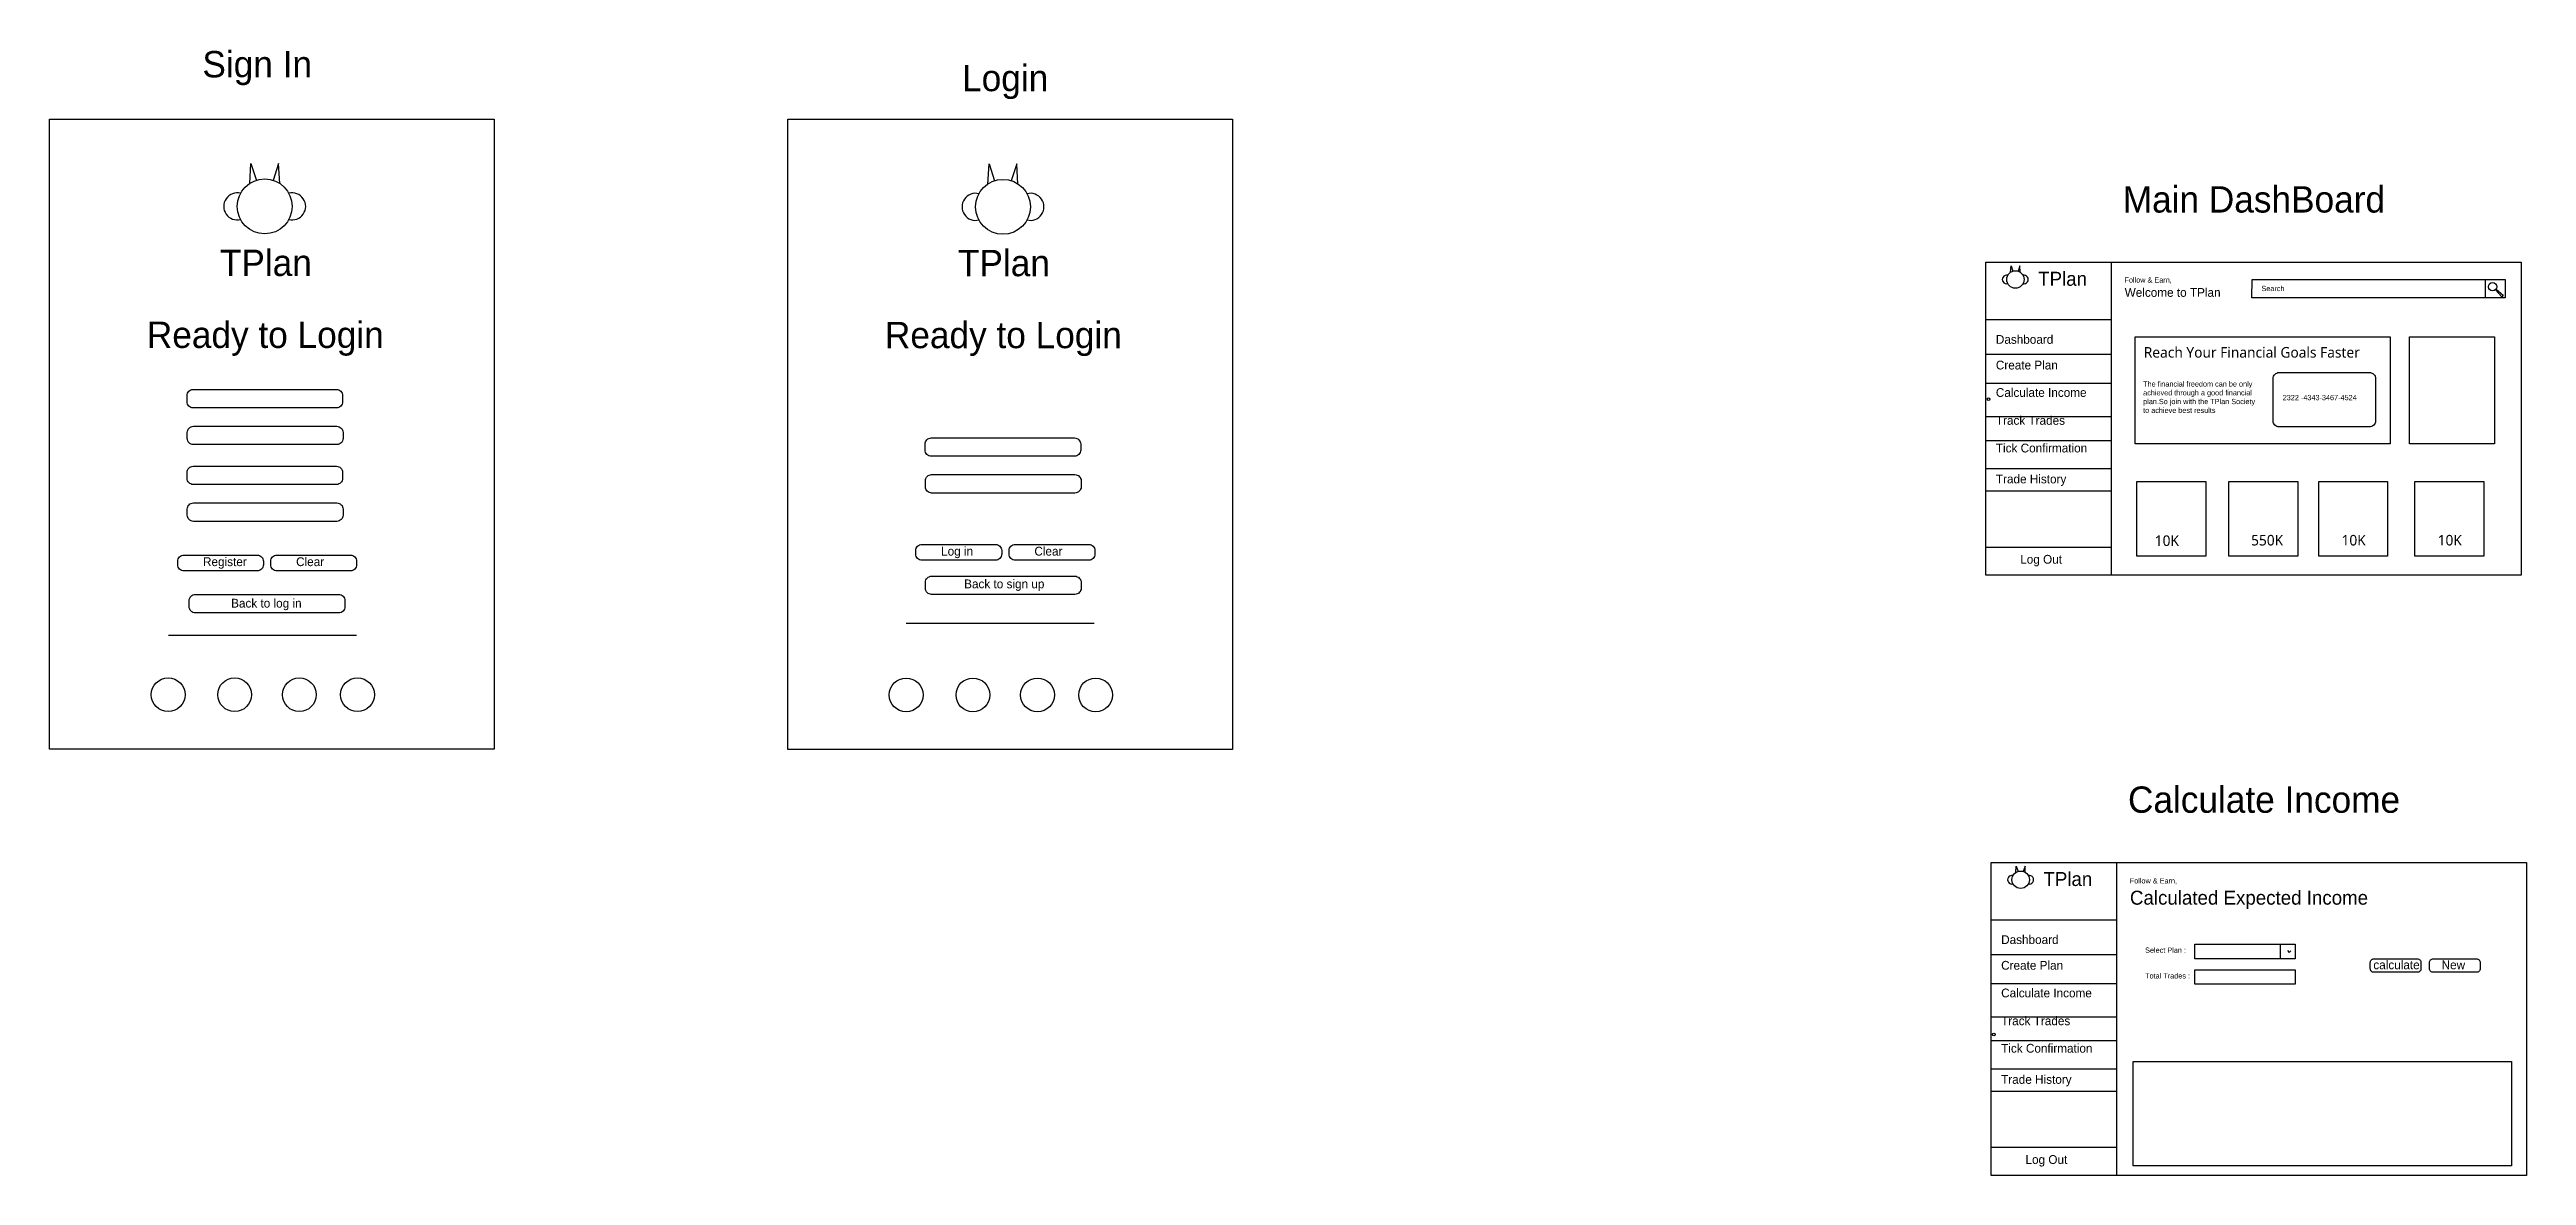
# Model space of a CAD drawing. Header units: inches. Extents: x 3671 to 106762, y 19230 to 49590.
# Drawn here: x 30089 to 41375, y 44459 to 49590 of the extents above; entities that cross this region are included whole.
import ezdxf

# ---------------------------------------------------------------- set-up
doc = ezdxf.new("R2010")
doc.units = ezdxf.units.IN
doc.header["$MEASUREMENT"] = 0
for name, color, linetype in [('Inner Lines', 251, 'Continuous'), ('lines', 100, 'Continuous'), ('Text', 7, 'Continuous')]:
    doc.layers.add(name, color=color, linetype=linetype)

msp = doc.modelspace()

# ---------------------------------------------------------------- texts
at = {"layer": 'Text', "color": 1, "char_height": 120, "width": 1254.95, "attachment_point": 1}
for s, insert in [('{\\fTw Cen MT|b0|i0|c0|p34;Sign In}', (30785, 49583)), ('{\\fTw Cen MT|b0|i0|c0|p34; Login}', (34202, 49520)), ('{\\fTw Cen MT|b0|i0|c0|p34;Main DashBoard}', (39535, 48967)), ('{\\fTw Cen MT|b0|i0|c0|p34;Calculate Income}', (39559, 46232))]:
    msp.add_mtext(s, dxfattribs=dict(at, insert=insert))
at = {"layer": 'Text', "attachment_point": 1}
for s, insert, char_height, width in [('{\\fTw Cen MT|b0|i0|c0|p34;\\C40; T\\C256;Plan}', (30820, 48678), 120, 1254.95), ('{\\fTw Cen MT|b0|i0|c0|p34;\\C40; T\\C256;Plan}', (34183, 48677), 120, 1254.95), ('{\\fTw Cen MT|b0|i0|c0|p34;\\C40; \\C7;T\\C40;Plan}', (39126, 48577), 63.74, 1052.53), ('{\\fTw Cen MT|b0|i0|c0|p34;Follow & Earn,}', (39543, 48552), 24, 1254.95), ('{\\fTw Cen MT|b0|i0|c0|p34;Welcome to T\\C40;Plan}', (39544, 48503), 40, 1254.95), ('{\\fTw Cen MT|b0|i0|c0|p34;Search }', (40167, 48513), 24, 1254.95), ('{\\fTw Cen MT|b0|i0|c0|p34;Ready to Login}', (30532, 48350), 120, 1254.95), ('{\\fTw Cen MT|b0|i0|c0|p34;Ready to Login}', (33895, 48349), 120, 1254.95), ('{\\fTw Cen MT|b0|i0|c0|p34;Dashboard}', (38957, 48289), 40, 1254.95), ('{\\fTrebuchet MS|b0|i0|c0|p34;Reach Your Financial Goals Faster}', (39631, 48234), 48, 1254.95), ('{\\fTw Cen MT|b0|i0|c0|p34;Create Plan }', (38957, 48172), 40, 1254.95), ('{\\fTw Cen MT|b0|i0|c0|p34;The financial freedom can be only \\Pachieved through a good financial \\Pplan.So join with the TPlan Society \\Pto achieve best results}', (39628, 48078), 24, 1254.95), ('{\\fTw Cen MT|b0|i0|c0|p34;Calculate Income}', (38957, 48047), 40, 1254.95), ('{\\fTw Cen MT|b0|i0|c0|p34;2322 -4343-3467-4524}', (40264, 48016), 24, 1254.95), ('{\\fTw Cen MT|b0|i0|c0|p34;Track Trades}', (38957, 47920), 40, 1254.95), ('{\\fTw Cen MT|b0|i0|c0|p34;Tick Confirmation}', (38957, 47794), 40, 1254.95), ('{\\fTw Cen MT|b0|i0|c0|p34;Trade History}', (38957, 47653), 40, 1254.95), ('{\\fTw Cen MT|b0|i0|c0|p34;Log in}', (34151, 47324), 40, 1254.95), ('{\\fTw Cen MT|b0|i0|c0|p34;Clear}', (34576, 47324), 40, 1254.95), ('{\\fTrebuchet MS|b0|i0|c0|p34;10K}', (39681, 47376), 48, 1254.95), ('{\\fTrebuchet MS|b0|i0|c0|p34;550K}', (40120, 47378), 48, 1254.95), ('{\\fTrebuchet MS|b0|i0|c0|p34;10K}', (40532, 47378), 48, 1254.95), ('{\\fTrebuchet MS|b0|i0|c0|p34;10K}', (40970, 47378), 48, 1254.95), ('{\\fTw Cen MT|b0|i0|c0|p34;Register}', (30788, 47276), 40, 1254.95), ('{\\fTw Cen MT|b0|i0|c0|p34;Clear}', (31212, 47276), 40, 1254.95), ('{\\fTw Cen MT|b0|i0|c0|p34;Back to sign up}', (34256, 47175), 40, 1254.95), ('{\\fTw Cen MT|b0|i0|c0|p34;Log Out}', (39068, 47287), 40, 1254.95), ('{\\fTw Cen MT|b0|i0|c0|p34;Back to log in}', (30916, 47087), 40, 1254.95), ('{\\fTw Cen MT|b0|i0|c0|p34;\\C40; \\C7;T\\C40;Plan}', (39150, 45842), 63.74, 1052.53), ('{\\fTw Cen MT|b0|i0|c0|p34;Follow & Earn,}', (39567, 45814), 24, 1254.95), ('{\\fTw Cen MT|b0|i0|c0|p34;Calculated Expected Income}', (39568, 45757), 63.74, 1254.95), ('{\\fTw Cen MT|b0|i0|c0|p34;Dashboard}', (38981, 45554), 40, 1254.95), ('{\\fTw Cen MT|b0|i0|c0|p34;Select Plan :}', (39637, 45498), 24, 1254.95), ('{\\fTw Cen MT|b0|i0|c0|p34;Create Plan }', (38981, 45437), 40, 1254.95), ('{\\fTw Cen MT|b0|i0|c0|p34;Total Trades :}', (39637, 45381), 24, 1254.95), ('{\\fTw Cen MT|b0|i0|c0|p34;calculate}', (40677, 45439), 40, 1254.95), ('{\\fTw Cen MT|b0|i0|c0|p34;New}', (40988, 45439), 40, 1254.95), ('{\\fTw Cen MT|b0|i0|c0|p34;Calculate Income}', (38981, 45311), 40, 1254.95), ('{\\fTw Cen MT|b0|i0|c0|p34;Track Trades}', (38981, 45184), 40, 1254.95), ('{\\fTw Cen MT|b0|i0|c0|p34;Tick Confirmation}', (38981, 45059), 40, 1254.95), ('{\\fTw Cen MT|b0|i0|c0|p34;Trade History}', (38981, 44917), 40, 1254.95), ('{\\fTw Cen MT|b0|i0|c0|p34;Log Out}', (39092, 44552), 40, 1254.95)]:
    msp.add_mtext(s, dxfattribs=dict(at, insert=insert, char_height=char_height, width=width))

# ---------------------------------------------------------------- linework, layer by layer
at = {"layer": 'Inner Lines'}
for p, q in [((41186, 48542), (41186, 48458)), ((33992, 46976), (34848, 46976)), ((30631, 46922), (31487, 46922)), ((40252, 45514), (40252, 45447)), ((40286, 45485), (40294, 45476)), ((40294, 45476), (40301, 45483))]:
    msp.add_line(p, q, dxfattribs=at)
for points in [[(40125, 48542), (41278, 48542), (41278, 48458), (40124, 48458)], [(39591, 48281), (40754, 48281), (40754, 47793), (39591, 47793)], [(40841, 48281), (41229, 48281), (41229, 47793), (40841, 47793)], [(39599, 47622), (39913, 47622), (39913, 47281), (39599, 47281)], [(40018, 47622), (40333, 47622), (40333, 47281), (40018, 47281)], [(40428, 47622), (40742, 47622), (40742, 47281), (40428, 47281)], [(40866, 47622), (41181, 47622), (41181, 47281), (40866, 47281)], [(39863, 45514), (40321, 45514), (40321, 45447), (39863, 45447)], [(39863, 45397), (40321, 45397), (40321, 45331), (39863, 45331)], [(39583, 44979), (41306, 44979), (41306, 44503), (39583, 44503)]]:
    msp.add_lwpolyline(points, close=True, dxfattribs=at)
for points in [[(40248, 48118), (40659, 48118, -0.414214), (40687, 48090), (40687, 47898, -0.414214), (40659, 47870), (40248, 47870, -0.414214), (40220, 47898), (40220, 48090, -0.414214)], [(30743, 48041), (31396, 48041, -0.414214), (31424, 48013), (31424, 47985, -0.414214), (31396, 47957), (30743, 47957, -0.414214), (30715, 47985), (30715, 48013, -0.414214)], [(30744, 47873), (31398, 47873, -0.414214), (31426, 47845), (31426, 47818, -0.414214), (31398, 47790), (30744, 47790, -0.414214), (30716, 47818), (30716, 47845, -0.414214)], [(34106, 47820), (34759, 47820, -0.414214), (34787, 47792), (34787, 47765, -0.414214), (34759, 47737), (34106, 47737, -0.414214), (34078, 47765), (34078, 47792, -0.414214)], [(30743, 47691), (31396, 47691, -0.414214), (31424, 47663), (31424, 47636, -0.414214), (31396, 47608), (30743, 47608, -0.414214), (30715, 47636), (30715, 47663, -0.414214)], [(34108, 47653), (34761, 47653, -0.414214), (34789, 47625), (34789, 47597, -0.414214), (34761, 47569), (34108, 47569, -0.414214), (34080, 47597), (34080, 47625, -0.414214)], [(30744, 47524), (31398, 47524, -0.414214), (31426, 47496), (31426, 47468, -0.414214), (31398, 47440), (30744, 47440, -0.414214), (30716, 47468), (30716, 47496, -0.414214)], [(34064, 47335), (34399, 47335, -0.414214), (34427, 47307), (34427, 47291, -0.414214), (34399, 47263), (34064, 47263, -0.414214), (34036, 47291), (34036, 47307, -0.414214)], [(34489, 47335), (34824, 47335, -0.414214), (34852, 47307), (34852, 47291, -0.414214), (34824, 47263), (34489, 47263, -0.414214), (34461, 47291), (34461, 47307, -0.414214)], [(30701, 47286), (31035, 47286, -0.414214), (31063, 47258), (31063, 47242, -0.414214), (31035, 47214), (30701, 47214, -0.414214), (30673, 47242), (30673, 47258, -0.414214)], [(31125, 47286), (31460, 47286, -0.414214), (31488, 47258), (31488, 47242, -0.414214), (31460, 47214), (31125, 47214, -0.414214), (31097, 47242), (31097, 47258, -0.414214)], [(34108, 47190), (34761, 47190, -0.414214), (34789, 47162), (34789, 47135, -0.414214), (34761, 47107), (34108, 47107, -0.414214), (34080, 47135), (34080, 47162, -0.414214)], [(30753, 47107), (31406, 47107, -0.414214), (31434, 47079), (31434, 47051, -0.414214), (31406, 47023), (30753, 47023, -0.414214), (30725, 47051), (30725, 47079, -0.414214)]]:
    msp.add_lwpolyline(points, format="xyb", close=True, dxfattribs=at)
at = {"layer": 'Inner Lines', "color": 6}
for centre in [(38924, 47997), (38948, 45102)]:
    msp.add_circle(centre, 6.05, dxfattribs=at)
at = {"layer": 'lines'}
for p, q in [((38911, 48621), (41351, 48621)), ((38911, 47195), (38911, 48621)), ((39482, 48621), (39482, 47195)), ((41351, 48621), (41351, 47195)), ((41262, 48463), (41233, 48495)), ((41236, 48498), (41268, 48470)), ((41268, 48470), (41262, 48463)), ((38911, 48359), (39482, 48359)), ((38911, 48201), (39482, 48201)), ((38911, 48069), (39482, 48069)), ((38911, 47918), (39482, 47918)), ((38911, 47809), (39482, 47809)), ((38911, 47681), (39482, 47681)), ((38911, 47579), (39482, 47579)), ((38911, 47323), (39482, 47323)), ((41351, 47195), (38911, 47195)), ((38935, 45886), (41375, 45886)), ((38935, 44459), (38935, 45886)), ((39506, 45886), (39506, 44459)), ((41375, 45886), (41375, 44459)), ((38935, 45624), (39506, 45624)), ((38935, 45466), (39506, 45466)), ((40294, 45476), (40294, 45476)), ((38935, 45334), (39506, 45334)), ((38935, 45182), (39506, 45182)), ((38935, 45074), (39506, 45074)), ((38935, 44946), (39506, 44946)), ((38935, 44844), (39506, 44844)), ((38935, 44588), (39506, 44588)), ((41375, 44459), (38935, 44459))]:
    msp.add_line(p, q, dxfattribs=at)
for points in [[(30089, 49273), (32114, 49273), (32114, 46402), (30089, 46402)], [(33452, 49272), (35478, 49272), (35478, 46400), (33452, 46400)]]:
    msp.add_lwpolyline(points, close=True, dxfattribs=at)
at = {"layer": 'lines', "color": 6}
for points in [[(40680, 45447), (40877, 45447, -0.414214), (40894, 45430), (40894, 45402, -0.414214), (40877, 45385), (40680, 45385, -0.414214), (40663, 45402), (40663, 45430, -0.414214)], [(40950, 45447), (41147, 45447, -0.414214), (41164, 45430), (41164, 45402, -0.414214), (41147, 45385), (40950, 45385, -0.414214), (40933, 45402), (40933, 45430, -0.414214)]]:
    msp.add_lwpolyline(points, format="xyb", close=True, dxfattribs=at)
at = {"layer": 'lines', "color": 40}
for centre, radius in [((31069, 48875), 125), ((34433, 48873), 125), ((39046, 48542), 39.6), ((39070, 45807), 39.6)]:
    msp.add_circle(centre, radius, dxfattribs=at)
at = {"layer": 'lines'}
for centre, radius in [((41220, 48509), 18.9), ((30629, 46650), 77), ((30932, 46650), 77), ((31227, 46650), 77), ((31492, 46650), 77), ((33992, 46649), 77), ((34296, 46649), 77), ((34590, 46649), 77), ((34855, 46649), 77)]:
    msp.add_circle(centre, radius, dxfattribs=at)
at = {"layer": 'Text'}
for p, q in [((31001, 48979), (31006, 49071)), ((31006, 49071), (31031, 48993)), ((31132, 49071), (31107, 48993)), ((31138, 48979), (31132, 49071)), ((34364, 48977), (34370, 49069)), ((34370, 49069), (34395, 48992)), ((34496, 49069), (34471, 48992)), ((34501, 48977), (34496, 49069)), ((39024, 48575), (39026, 48604)), ((39026, 48604), (39034, 48580)), ((39066, 48604), (39058, 48580)), ((39067, 48575), (39066, 48604)), ((39048, 45840), (39050, 45869)), ((39050, 45869), (39058, 45844)), ((39090, 45869), (39082, 45844)), ((39091, 45840), (39090, 45869))]:
    msp.add_line(p, q, dxfattribs=at)
for centre, radius, start, end in [((30944, 48875), 61.7, 75.6803, 284.3197), ((31194, 48875), 61.7, 255.6803, 104.3197), ((34308, 48873), 61.7, 75.6803, 284.3197), ((34558, 48873), 61.7, 255.6803, 104.3197), ((39006, 48542), 19.6, 75.6803, 284.3197), ((39085, 48542), 19.6, 255.6803, 104.3197), ((39030, 45807), 19.6, 75.6803, 284.3197), ((39109, 45807), 19.6, 255.6803, 104.3197)]:
    msp.add_arc(centre, radius, start, end, dxfattribs=at)

msp.set_redraw_order([(e.dxf.handle, doc.entitydb.next_handle()) for e in msp.query("TEXT MTEXT ATTDEF DIMENSION ARC_DIMENSION")])  # texts and dimensions are drawn at this point

doc.saveas('drawing.dxf')
